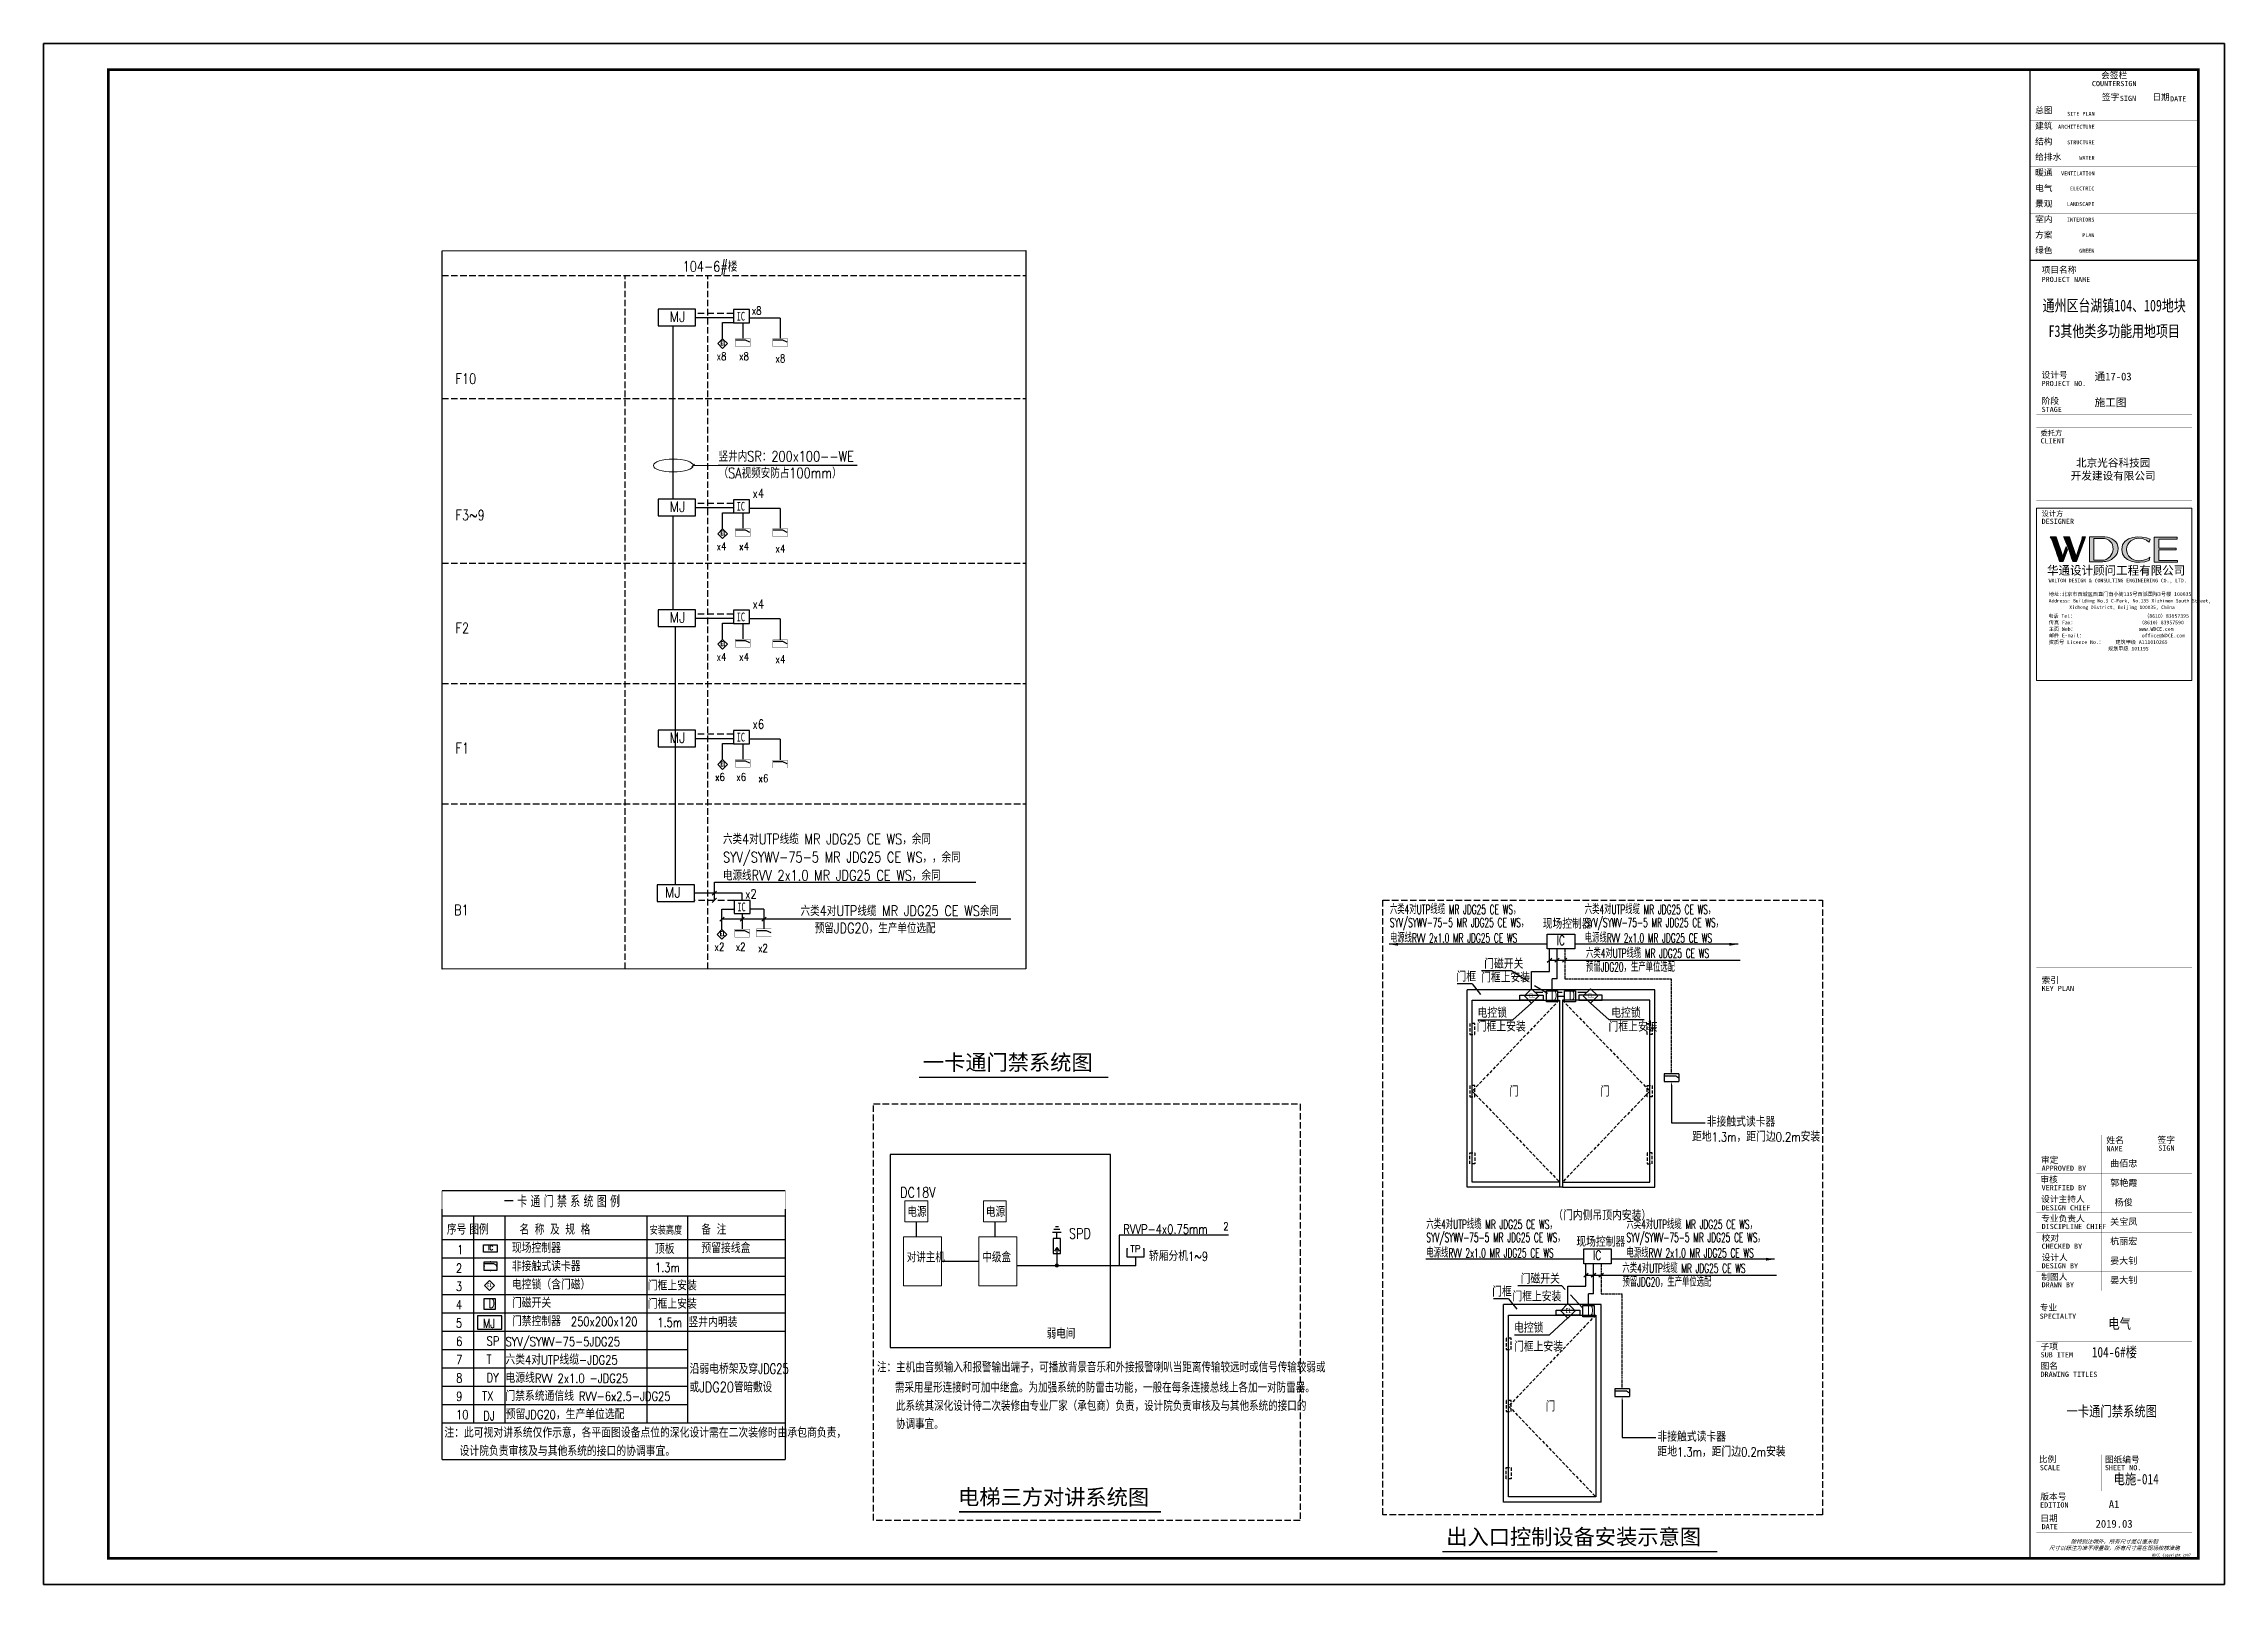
# Model space of a CAD drawing. Extents: x -54686 to 596156, y -555137 to 71395.
# Drawn here: x -54686 to 29414, y -261651 to -202251 of the extents above; entities that cross this region are included whole.
import ezdxf
from ezdxf.enums import TextEntityAlignment as Align

# ---------------------------------------------------------------- set-up
doc = ezdxf.new("R2010")
doc.units = 0
doc.header["$LTSCALE"] = 1000
for name, pattern in [('ah-pole_200$0$CENTER2', [28.575, 19.05, -3.175, 3.175, -3.175]), ('CONTINOUS', [0]), ('DASH', [0.35, 0.25, -0.1]), ('DASH1', [0.09375, 0.0625, -0.03125]), ('HIDDEN', [0.375, 0.25, -0.125]), ('VENT', [0.1875, 0.125, -0.0625])]:
    doc.linetypes.add(name, pattern=pattern)
doc.layers.get('0').update_dxf_attribs({"linetype": 'CONTINUOUS'})
doc.layers.get('Defpoints').update_dxf_attribs({"linetype": 'CONTINUOUS'})
for name, color, linetype in [('0-弱电', 7, 'CONTINUOUS'), ('A', 3, 'CONTINUOUS'), ('ah-pole_200$0$A-FLOR-8', 252, 'ah-pole_200$0$CENTER2'), ('DATA', 252, 'CONTINUOUS'), ('DIAN1', 252, 'CONTINUOUS'), ('DIM-系统', 3, 'CONTINUOUS'), ('DQ', 7, 'CONTINOUS'), ('E-ANNO-TABT', 252, 'CONTINUOUS'), ('E-EQUIP-通讯', 3, 'CONTINUOUS'), ('E-TEL_TEXT', 252, 'CONTINUOUS'), ('ELV-CCTV', 252, 'CONTINUOUS'), ('EP', 252, 'CONTINUOUS'), ('EPP', 252, 'DASH1'), ('EQUIP', 3, 'CONTINUOUS'), ('EQUIP-消防', 3, 'CONTINUOUS'), ('EQUIP-通讯', 3, 'CONTINUOUS'), ('EV-LINE', 252, 'CONTINUOUS'), ('LIU', 252, 'CONTINUOUS'), ('SCH', 252, 'CONTINUOUS'), ('SHEET_TEXT', 7, 'CONTINUOUS'), ('SYSTEM', 252, 'CONTINUOUS'), ('TEL_TEXT', 3, 'CONTINUOUS'), ('TEL_TITLE', 6, 'CONTINUOUS'), ('TQ', 252, 'CONTINUOUS'), ('TXT', 252, 'CONTINUOUS'), ('TXT-C', 252, 'CONTINUOUS'), ('WALL', 9, 'CONTINUOUS'), ('WIRE-消防', 4, 'TG_FS'), ('WIRE-照明', 1, 'CONTINUOUS'), ('东仁思床', 3, 'CONTINUOUS'), ('电气文字', 7, 'CONTINUOUS')]:
    doc.layers.add(name, color=color, linetype=linetype)
doc.styles.add('-宋体', font='', dxfattribs={"width": 0.8})
doc.styles.add('_HZTXT', font='ROS', dxfattribs={"width": 0.8, "bigfont": 'JD'})
doc.styles.add('_TCH_LABEL', font='COMPLEX', dxfattribs={"bigfont": 'GBCBIG'})
doc.styles.add('_TEL_DIM', font='SIMPLEX', dxfattribs={"width": 0.8, "height": 3.5, "bigfont": 'HZTXT'})
doc.styles.add('AAA', font='simhei.ttf', dxfattribs={"width": 0.8})
doc.styles.add('MM', font='complex.shx', dxfattribs={"width": 0.8, "bigfont": 'hztxt.shx'})
doc.styles.add('PB', font='complex.shx', dxfattribs={"width": 0.64, "bigfont": 'hztxt.shx'})
doc.styles.get("Standard").update_dxf_attribs({"font": 'GBENOR', "bigfont": 'GBCBIG'})
doc.styles.add('Style-simsun', font='')
doc.styles.add('TG_LINETYPE', font='SIMPLEX', dxfattribs={"width": 0.8, "height": 3, "bigfont": 'HZTXT'})
doc.styles.add('TQ', font='simhei.ttf')
doc.styles.add('华文细黑', font='STXIHEI.TTF', dxfattribs={"height": 10})
doc.styles.add('图签信息$0$hwxh', font='STXIHEI.TTF')
doc.styles.add('图签信息$0$华文细黑', font='STXIHEI.TTF', dxfattribs={"height": 10})
doc.styles.get('-宋体').set_extended_font_data('NSimSun')
doc.styles.get('Style-simsun').set_extended_font_data('SimSun')
doc.linetypes.add('TG_FS', pattern='A,2,-0.6,["FS",TG_LINETYPE,S=0.1,R=0,X=-0.5,Y=-0.15],0', length=2.6)
doc.dimstyles.get("Standard").update_dxf_attribs({"dimscale": 100, "dimtxt": 3.5, "dimasz": 1, "dimexe": 2.5, "dimexo": 3, "dimgap": 1.5, "dimtad": 1, "dimdec": 0, "dimzin": 0, "dimdsep": 46, "dimtxsty": 'Standard', "dimblk": 'ARCHTICK', "dimcen": 0.09, "dimadec": 0, "dimazin": 0, "dimtfac": 1, "dimtdec": 0, "dimtix": 1, "dimtmove": 2, "dimatfit": 3, "dimfxl": 0, "dimtolj": 1, "dimtzin": 0, "dimarcsym": 0})

msp = doc.modelspace()

# ---------------------------------------------------------------- texts
at = {"color": 7, "style": '_HZTXT', "width": 0.8}
for s, height, p in [('安装高度', 300, (-31313, -248165)), ('备  注', 370, (-29318, -248165))]:
    msp.add_text(s, height=height, dxfattribs=at).set_placement(p)
at = {"layer": 'DIM-系统', "color": 7, "style": '_HZTXT', "width": 0.8}
for s, height, p in [('序号 图例', 403.6, (-39131, -248165)), ('名  称  及  规  格', 370, (-36334, -248165))]:
    msp.add_text(s, height=height, dxfattribs=at).set_placement(p)
at = {"layer": 'DQ', "color": 7, "style": '_HZTXT', "width": 0.8}
msp.add_text('  一 卡 通 门 禁 系 统 图 例', height=450, dxfattribs=at).set_placement((-37201, -247114))
at = {"layer": 'E-ANNO-TABT', "color": 7, "style": 'MM'}
for s, height, width, p in [('104-6#楼', 400, 0.8, (-30043, -211042)), ('x8', 300, 0.8, (-27381, -212692)), ('x8', 300, 0.8, (-28735, -214454)), ('x8', 300, 0.8, (-27867, -214454)), ('x8', 300, 0.8, (-26465, -214541)), ('F10', 400, 0.8, (-38800, -215372)), ('竖井内SR：200x100--WE', 400, 0.8, (-28655, -218363)), ('（SA视频安防占100mm）', 400, 0.8, (-28655, -219005)), ('x4', 350, 0.8, (-27347, -219764)), ('F3~9', 400, 0.8, (-38800, -220627)), ('x4', 300, 0.8, (-28735, -221781)), ('x4', 300, 0.8, (-27867, -221781)), ('x4', 300, 0.8, (-26465, -221868)), ('x4', 350, 0.8, (-27347, -224028)), ('F2', 400, 0.8, (-38800, -224978)), ('x4', 300, 0.8, (-28735, -226045)), ('x4', 300, 0.8, (-27867, -226045)), ('x4', 300, 0.8, (-26465, -226133)), ('x6', 350, 0.8, (-27347, -228663)), ('F1', 400, 0.8, (-38800, -229613)), ('x6', 300, 0.8, (-28793, -230674)), ('x6', 300, 0.8, (-27977, -230674)), ('x6', 300, 0.8, (-27117, -230726)), ('六类4对UTP线缆 MR JDG25 CE WS，余同', 400, 0.8, (-28488, -233115)), ('SYV/SYWV-75-5 MR JDG25 CE WS，，余同', 400, 0.8, (-28488, -233815)), ('电源线RVV 2x1.0 MR JDG25 CE WS，余同', 400, 0.8, (-28488, -234515)), ('B1', 400, 0.8, (-38851, -235851)), ('x2', 350, 0.8, (-27632, -235210)), ('六类4对UTP线缆 MR JDG25 CE WS余同', 400, 0.8, (-25494, -235883)), ('六类4对UTP线缆 MR JDG25 CE WS，', 350, 0.6, (-2767, -235807)), ('六类4对UTP线缆 MR JDG25 CE WS，', 350, 0.6, (4746, -235807)), ('预留JDG20，生产单位选配', 400, 0.8, (-24946, -236551)), ('SYV/SYWV-75-5 MR JDG25 CE WS，', 350, 0.6, (-2767, -236311)), ('现场控制器', 350, 0.8, (3123, -236371)), ('SYV/SYWV-75-5 MR JDG25 CE WS，', 350, 0.6, (4746, -236311)), ('x2', 300, 0.8, (-28814, -237221)), ('x2', 300, 0.8, (-27998, -237221)), ('x2', 300, 0.8, (-27138, -237273)), ('电源线RVV 2x1.0 MR JDG25 CE WS', 350, 0.6, (-2767, -236908)), ('电源线RVV 2x1.0 MR JDG25 CE WS', 350, 0.6, (4746, -236908)), ('六类4对UTP线缆 MR JDG25 CE WS', 350, 0.6, (4794, -237498)), ('门磁开关', 350, 0.8, (869, -237915)), ('预留JDG20，生产单位选配', 350, 0.6, (4794, -238028)), ('门框', 350, 0.8, (-201, -238410)), ('门框上安装', 350, 0.8, (749, -238444)), ('电控锁', 350, 0.8, (614, -239804)), ('电控锁', 350, 0.8, (5768, -239804)), ('门框上安装', 350, 0.8, (580, -240337)), ('门框上安装', 350, 0.8, (5664, -240341)), ('非接触式读卡器', 350, 0.8, (9449, -244001)), ('距地1.3m，距门边0.2m安装', 350, 0.8, (8883, -244579)), ('DC18V', 400, 0.8, (-21656, -246739)), ('电源', 400, 0.8, (-21376, -247488)), ('电源', 400, 0.8, (-18346, -247488)), ('（门内侧吊顶内安装）', 350, 0.8, (3530, -247611)), ('RVVP-4x0.75mm', 350, 0.8, (-13047, -248132)), ('2', 300, 0.8, (-9192, -247994)), ('六类4对UTP线缆 MR JDG25 CE WS，', 350, 0.6, (-1362, -247949)), ('SYV/SYWV-75-5 MR JDG25 CE WS，', 350, 0.6, (-1362, -248453)), ('六类4对UTP线缆 MR JDG25 CE WS，', 350, 0.6, (6356, -247949)), ('SYV/SYWV-75-5 MR JDG25 CE WS，', 350, 0.6, (6356, -248453)), ('1', 350, 0.8, (-38739, -248927)), ('现场控制器', 350, 0.8, (-36626, -248867)), ('顶板', 350, 0.8, (-31110, -248905)), ('预留接线盒', 350, 0.8, (-29318, -248871)), ('对讲主机', 400, 0.8, (-21400, -249235)), ('中级盒', 400, 0.8, (-18485, -249235)), ('轿厢分机1~9', 350, 0.8, (-12063, -249178)), ('电源线RVV 2x1.0 MR JDG25 CE WS', 350, 0.6, (-1362, -249050)), ('现场控制器', 350, 0.8, (4421, -248630)), ('电源线RVV 2x1.0 MR JDG25 CE WS', 350, 0.6, (6356, -249050)), ('2', 350, 0.8, (-38784, -249634)), ('非接触式读卡器', 350, 0.8, (-36626, -249574)), ('1.3m', 350, 0.8, (-31110, -249611)), ('门磁开关', 350, 0.8, (2274, -250057)), ('六类4对UTP线缆 MR JDG25 CE WS', 350, 0.6, (6199, -249640)), ('3', 350, 0.8, (-38784, -250340)), ('门磁开关', 350, 0.8, (-36626, -250986)), ('电控锁（含门磁）', 350, 0.8, (-36626, -250280)), ('门框上安装', 350, 0.8, (-31386, -250317)), ('门框', 350, 0.8, (1177, -250552)), ('门框上安装', 350, 0.8, (1956, -250739)), ('预留JDG20，生产单位选配', 350, 0.6, (6199, -250170)), ('4', 350, 0.8, (-38789, -251046)), ('5', 350, 0.8, (-38784, -251753)), ('MJ', 350, 0.8, (-37750, -251767)), ('门禁控制器  250x200x120', 350, 0.8, (-36626, -251693)), ('门框上安装', 350, 0.8, (-31386, -251024)), ('1.5m', 350, 0.8, (-31020, -251730)), ('竖井内明装', 350, 0.8, (-29819, -251730)), ('6', 350, 0.8, (-38779, -252459)), ('SP', 350, 0.8, (-37601, -252446)), ('SYV/SYWV-75-5JDG25 ', 350, 0.8, (-36876, -252467)), ('弱电间', 400, 0.8, (-16002, -252177)), ('门框上安装', 350, 0.8, (2019, -252675)), ('电控锁', 350, 0.8, (2019, -251946)), ('7', 350, 0.8, (-38779, -253165)), ('T', 350, 0.8, (-37601, -253153)), ('六类4对UTP线缆-JDG25', 350, 0.8, (-36876, -253173)), ('沿弱电桥架及穿JDG25', 400, 0.7, (-29776, -253538)), ('注：主机由音频输入和报警输出端子，可播放背景音乐和外接报警喇叭当距离传输较远时或信号传输较弱或', 400, 0.8, (-22548, -253477)), ('8', 350, 0.8, (-38779, -253872)), ('DY', 350, 0.8, (-37601, -253859)), ('电源线RVV 2x1.0 -JDG25', 350, 0.8, (-36876, -253880)), ('或JDG20管暗敷设', 400, 0.8, (-29776, -254244)), ('需采用星形连接时可加中继盒。为加强系统的防雷击功能，一般在每条连接总线上各加一对防雷器。', 400, 0.8, (-21856, -254259)), ('9', 350, 0.8, (-38779, -254578)), ('TX', 350, 0.8, (-37775, -254566)), ('门禁系统通信线 RVV-6x2.5-JDG25', 350, 0.8, (-36879, -254573)), ('此系统其深化设计待二次装修由专业厂家（承包商）负责，设计院负责审核及与其他系统的接口的', 400, 0.8, (-21815, -254966)), ('注：此可视对讲系统仅作示意，各平面图设备点位的深化设计需在二次装修时由承包商负责，', 350, 0.8, (-39232, -255991)), ('10', 350, 0.8, (-38779, -255284)), ('DJ', 350, 0.8, (-37729, -255329, -9297)), ('预留JDG20，生产单位选配', 350, 0.8, (-36864, -255279)), ('协调事宜。', 400, 0.8, (-21815, -255666)), ('设计院负责审核及与其他系统的接口的协调事宜。', 350, 0.8, (-38647, -256697)), ('距地1.3m，距门边0.2m安装', 350, 0.8, (7549, -256721)), ('非接触式读卡器', 350, 0.8, (7549, -256143))]:
    msp.add_text(s, height=height, dxfattribs=dict(at, width=width)).set_placement(p)
at = {"layer": 'E-ANNO-TABT', "color": 7, "style": 'MM', "width": 0.8}
msp.add_text('SPD', height=400, dxfattribs=at).set_placement((-15145, -248129), align=Align.MIDDLE_LEFT)
at = {"layer": 'SHEET_TEXT', "style": '华文细黑'}
for tag, p in [('曲佰忠', (25532, -245297)), ('郭艳霞', (25532, -246047)), ('杨俊', (25532, -246797)), ('关宝凤', (25532, -247547)), ('杭丽宏', (25532, -248297)), ('晏大钊', (25532, -249047)), ('晏大钊', (25532, -249797))]:
    msp.add_attdef(tag, text='', height=250, dxfattribs=at).set_placement(p, align=Align.TOP_CENTER)
at = {"layer": 'TQ', "color": 7, "style": 'TQ'}
for s, p in [('一卡通门禁系统图', (-20779, -241827)), ('电梯三方对讲系统图', (-19419, -258584)), ('出入口控制设备安装示意图', (-593, -260119))]:
    msp.add_text(s, height=600, dxfattribs=at).set_placement(p)
at = {"layer": 'TXT', "color": 0, "style": '-宋体', "width": 0.7}
for p in [(1842, -242806), (5344, -242806), (3248, -254948)]:
    msp.add_text('门', height=360, dxfattribs=at).set_placement(p)
at = {"layer": 'TXT-C', "color": 7, "style": 'PB', "width": 0.9}
for p in [(-30553, -212980), (-30553, -220307), (-30553, -224572), (-30553, -229207), (-30733, -235169)]:
    msp.add_text('MJ', height=400.4, dxfattribs=at).set_placement(p)
at = {"layer": '电气文字', "style": 'AAA', "width": 0.8}
for s, p in [('电气', (24939, -251799)), ('104-6#楼', (24301, -252899)), ('一卡通门禁系统图', (23323, -255175)), ('电施-014', (25141, -257793))]:
    msp.add_text(s, height=400, dxfattribs=at).set_placement(p)

# ---------------------------------------------------------------- blocks, each defined once
blk = doc.blocks.new('$equip_U$00000251(郝)')
for p, q in [((-0.5, 0.5), (-0.5, 1)), ((0.5, 0.5), (-0.5, 0.5)), ((0, 0.5), (0, 0)), ((0.5, 1), (0.5, 0.5))]:
    blk.add_line(p, q)
for p in [(-0.5, 1), (0, 0), (0.5, 1)]:
    blk.add_point(p)
at = {"color": 7, "style": '_TCH_LABEL'}
blk.add_attdef('$TEXT$', text='', height=0.4, dxfattribs=at).set_placement((0, 1), align=Align.MIDDLE_CENTER)
at = {"color": 7, "style": '_TCH_LABEL', "flags": 1}
blk.add_attdef('A', text='', height=0.000025, dxfattribs=at).set_placement((0, 0), align=Align.MIDDLE_CENTER)
blk = doc.blocks.new('_LINKPT1')
blk.add_line((0, 0), (0, 0))
blk = doc.blocks.new('_Y29ERS')
at = {"ltscale": 0.2}
blk.add_lwpolyline([(-0.5, 0.5), (0.49, 0.5), (0.49, -0.49), (-0.5, -0.49)], close=True, dxfattribs=at)
at = {"xscale": 0.002, "yscale": 0.002, "zscale": 0.002}
for p in [(-0.5, 0), (0, 0.5), (0.5, 0), (0, -0.5)]:
    blk.add_blockref('_LINKPT1', p, dxfattribs=at)
at = {"layer": 'TXT', "color": 0, "style": '_TEL_DIM', "width": 0.7}
blk.add_text('D', height=0.833, dxfattribs=at).set_placement((-0.09, -0.34))
blk = doc.blocks.new('A$C13450D21')
at = {"layer": '东仁思床'}
blk.add_lwpolyline([(18, 0), (36.1, 18), (18, 36.1), (0, 18)], close=True, dxfattribs=at)
at = {"color": 3, "style": '_TEL_DIM', "width": 0.7}
blk.add_text('EL', height=16, dxfattribs=at).set_placement((10.2, 11.9))
blk = doc.blocks.new('A$C42950626')
at = {"color": 0}
for p, q in [((27.2, 20.8), (0.8, 20.8)), ((39.5, 13.8), (27.2, 20.8))]:
    blk.add_line(p, q, dxfattribs=at)
at = {"color": 0, "const_width": 0.791}
blk.add_lwpolyline([(0.4, 26.6), (40, 26.6), (40, 0.4), (0.4, 0.4)], close=True, dxfattribs=at)
blk = doc.blocks.new('IC')
at = {"layer": 'EQUIP-通讯', "color": 3, "linetype": 'Continuous'}
for p, q in [((-3.7, 0), (-3.7, -5.06)), ((2.53, 0), (-3.7, 0)), ((-3.7, -5.06), (2.53, -5.06)), ((2.53, -5.06), (2.53, 0))]:
    blk.add_line(p, q, dxfattribs=at)
at = {"layer": 'EQUIP-通讯', "color": 3, "linetype": 'Continuous', "style": '-宋体', "width": 0.7}
blk.add_text('IC', height=3.371, dxfattribs=at).set_placement((-0.86, -2.53), align=Align.MIDDLE)
blk = doc.blocks.new('$equip$00001876')
at = {"color": 0, "linetype": 'Continuous'}
blk.add_lwpolyline([(-0.625, 0.415), (0.625, 0.415), (0.625, -0.415), (-0.625, -0.415)], close=True, dxfattribs=at)
blk.add_lwpolyline([(0.625, 0.075), (0.325, 0.215), (-0.625, 0.215)], dxfattribs=at)
for p in [(-0.625, 0), (0, 0.415), (0.625, 0), (0, -0.415)]:
    blk.add_point(p)
at = {"layer": 'TEL_TEXT', "style": '_TEL_DIM', "flags": 1}
blk.add_attdef('A', text='', height=0.00002, dxfattribs=at).set_placement((0, 0), align=Align.MIDDLE_CENTER)
blk = doc.blocks.new('电锁1')
at = {"layer": 'EQUIP-通讯', "lineweight": -3}
blk.add_lwpolyline([(509144130, 306530413), (509143883, 306530660), (509143637, 306530413), (509143883, 306530167)], close=True, dxfattribs=at)
at = {"layer": 'EQUIP-通讯', "linetype": 'Continuous', "lineweight": 0, "style": 'Style-simsun', "width": 0.799999}
blk.add_text('EL', height=180.4, dxfattribs=at).set_placement((509143896, 306530422), align=Align.MIDDLE_CENTER)
blk = doc.blocks.new('_Y31FCB')
for p, q in [((0.65, 0.7), (-0.65, 0.7)), ((-0.65, 0.7), (-0.65, 0)), ((-0.65, 0.51), (0.38, 0.51)), ((-0.65, 0), (0.65, 0)), ((0.38, 0.51), (0.65, 0.34)), ((0.65, 0.7), (0.65, 0))]:
    blk.add_line(p, q)
blk.add_arc((0.38, 0.51), 0.001, 57.474, 90)
at = {"xscale": 0.002, "yscale": 0.002, "zscale": 0.002}
for p in [(-0.65, 0.35), (-0.65, 0.35), (0, 0.7), (0, 0.7), (0, 0), (0, 0), (0.65, 0.35), (0.65, 0.35)]:
    blk.add_blockref('_LINKPT1', p, dxfattribs=at)
at = {"flags": 9}
blk.add_attdef('A', (0, 0), '', height=0.00002, dxfattribs=at)
blk = doc.blocks.new('_Y30FKO')
blk.add_lwpolyline([(0, -0.64), (0.64, 0), (0, 0.64), (-0.64, 0)], close=True)
at = {"xscale": 0.002, "yscale": 0.002, "zscale": 0.002}
for p in [(-0.32, 0.32), (0.32, 0.32), (-0.32, -0.32), (0.32, -0.32)]:
    blk.add_blockref('_LINKPT1', p, dxfattribs=at)
at = {"width": 0.8, "flags": 8}
blk.add_attdef('$TEXT$', text='', height=0.44, dxfattribs=at).set_placement((0.06, 0.02), align=Align.MIDDLE_CENTER)
at = {"flags": 9}
blk.add_attdef('A', (0, 0), '', height=0.00002, dxfattribs=at)
blk = doc.blocks.new('BAR')
blk.add_solid([(0.2, 1.2), (-0.2, 1.2), (0, 0)])
blk = doc.blocks.new('A$C597B7ED5')
at = {"layer": 'EQUIP-消防'}
for p, q in [((0, 0), (0, 632)), ((0, 632), (1178, 632)), ((1178, 632), (1178, 0)), ((1178, 0), (0, 0))]:
    blk.add_line(p, q, dxfattribs=at)
at = {"layer": 'TXT', "color": 0, "style": '_TEL_DIM', "width": 0.7}
blk.add_text('IC', height=400, dxfattribs=at).set_placement((404, 163))
blk = doc.blocks.new('图签信息$0$WDCE Copyright200X')
at = {"const_width": 0.016}
blk.add_lwpolyline([(-10.6, 1.26, 1), (-11.4, 1.26, 1)], format="xyb", close=True, dxfattribs=at)
at = {"style": '图签信息$0$华文细黑'}
for s, p in [('WDCE ', (-11.46, 0.5)), ('     Copyright ', (-3.51, 0.5))]:
    blk.add_text(s, height=1, dxfattribs=at).set_placement(p, align=Align.BOTTOM_RIGHT)
blk.add_text('c', height=0.6, dxfattribs=at).set_placement((-11.04, 1.35), align=Align.MIDDLE_CENTER)
blk.add_attdef('200X', text='', height=1, dxfattribs=at).set_placement((-0.45, 0.5), align=Align.BOTTOM_RIGHT)
blk = doc.blocks.new('图签信息$0$logo2')
h = blk.add_hatch(color=7)
h.paths.add_polyline_path([(19.02, -7.36), (15.84, -7.36), (15.84, -3.97), (18.97, -3.97), (18.97, -4.24), (16.46, -4.24), (16.46, -5.45), (18.81, -5.45), (18.81, -5.69), (16.47, -5.69), (16.47, -7.12), (19.02, -7.12)])
edge = h.paths.add_edge_path()
edge.add_spline(control_points=[(15.26, -4.21), (15.26, -4.21), (15.13, -4.65), (15.13, -4.65), (15.13, -4.65), (14.62, -4.1), (13.73, -4.1), (13.04, -4.1), (12.07, -4.54), (12.08, -5.62), (12.08, -6.49), (12.77, -7.16), (13.73, -7.17), (14.66, -7.17), (15.23, -6.68), (15.23, -6.68), (15.23, -6.68), (15.16, -7.11), (15.16, -7.11), (13.63, -7.7), (11.42, -7.29), (11.41, -5.64), (11.4, -3.72), (14.16, -3.66), (15.26, -4.21)], knot_values=[0, 0, 0, 0, 1, 1, 1, 2, 2, 2, 3, 3, 3, 4, 4, 4, 5, 5, 5, 6, 6, 6, 7, 7, 7, 8, 8, 8, 8], degree=3, periodic=0)
edge = h.paths.add_edge_path(flags=16)
edge.add_spline(control_points=[(10.23, -5.57), (10.23, -5.16), (10.12, -4.83), (9.9, -4.58), (9.63, -4.27), (9.23, -4.12), (8.69, -4.12), (8.69, -4.12), (7.64, -4.12), (7.64, -4.12), (7.64, -4.12), (7.64, -7.1), (7.64, -7.1), (7.64, -7.1), (8.66, -7.1), (8.66, -7.1), (9.13, -7.1), (9.52, -6.93), (9.82, -6.6), (10.09, -6.31), (10.23, -5.96), (10.23, -5.57)], knot_values=[0, 0, 0, 0, 1, 1, 1, 2, 2, 2, 3, 3, 3, 4, 4, 4, 5, 5, 5, 6, 6, 6, 7, 7, 7, 7], degree=3, periodic=0)
edge = h.paths.add_edge_path()
edge.add_spline(control_points=[(10.92, -5.51), (10.92, -5.96), (10.72, -6.37), (10.34, -6.72), (9.92, -7.1), (9.41, -7.29), (8.82, -7.29), (8.82, -7.29), (7.03, -7.29), (7.03, -7.29), (7.03, -7.29), (7.03, -3.92), (7.03, -3.92), (7.03, -3.92), (9.1, -3.92), (9.1, -3.92), (9.59, -3.92), (10.01, -4.06), (10.36, -4.34), (10.73, -4.64), (10.92, -5.03), (10.92, -5.51)], knot_values=[0, 0, 0, 0, 1, 1, 1, 2, 2, 2, 3, 3, 3, 4, 4, 4, 5, 5, 5, 6, 6, 6, 7, 7, 7, 7], degree=3, periodic=0)
at = {"lineweight": 0}
blk.add_lwpolyline([(19.02, -7.36), (15.84, -7.36), (15.84, -3.97), (18.97, -3.97), (18.97, -4.24), (16.46, -4.24), (16.46, -5.45), (18.81, -5.45), (18.81, -5.69), (16.47, -5.69), (16.47, -7.12), (19.02, -7.12), (19.02, -7.36)], dxfattribs=at)
for points, knots in [([(10.92, -5.51), (10.92, -5.96), (10.72, -6.37), (10.34, -6.72), (9.92, -7.1), (9.41, -7.29), (8.82, -7.29), (8.82, -7.29), (7.03, -7.29), (7.03, -7.29), (7.03, -7.29), (7.03, -3.92), (7.03, -3.92), (7.03, -3.92), (9.1, -3.92), (9.1, -3.92), (9.59, -3.92), (10.01, -4.06), (10.36, -4.34), (10.73, -4.64), (10.92, -5.03), (10.92, -5.51)], [0, 0, 0, 0, 1, 1, 1, 2, 2, 2, 3, 3, 3, 4, 4, 4, 5, 5, 5, 6, 6, 6, 7, 7, 7, 7]), ([(10.23, -5.57), (10.23, -5.16), (10.12, -4.83), (9.9, -4.58), (9.63, -4.27), (9.23, -4.12), (8.69, -4.12), (8.69, -4.12), (7.64, -4.12), (7.64, -4.12), (7.64, -4.12), (7.64, -7.1), (7.64, -7.1), (7.64, -7.1), (8.66, -7.1), (8.66, -7.1), (9.13, -7.1), (9.52, -6.93), (9.82, -6.6), (10.09, -6.31), (10.23, -5.96), (10.23, -5.57)], [0, 0, 0, 0, 1, 1, 1, 2, 2, 2, 3, 3, 3, 4, 4, 4, 5, 5, 5, 6, 6, 6, 7, 7, 7, 7]), ([(15.26, -4.21), (15.26, -4.21), (15.13, -4.65), (15.13, -4.65), (15.13, -4.65), (14.62, -4.1), (13.73, -4.1), (13.04, -4.1), (12.07, -4.54), (12.08, -5.62), (12.08, -6.49), (12.77, -7.16), (13.73, -7.17), (14.66, -7.17), (15.23, -6.68), (15.23, -6.68), (15.23, -6.68), (15.16, -7.11), (15.16, -7.11), (13.63, -7.7), (11.42, -7.29), (11.41, -5.64), (11.4, -3.72), (14.16, -3.66), (15.26, -4.21)], [0, 0, 0, 0, 1, 1, 1, 2, 2, 2, 3, 3, 3, 4, 4, 4, 5, 5, 5, 6, 6, 6, 7, 7, 7, 8, 8, 8, 8])]:
    blk.add_open_spline(points, degree=3, knots=knots, dxfattribs=at)
blk = doc.blocks.new('图签信息$0$logo1')
h = blk.add_hatch(color=8)
edge = h.paths.add_edge_path()
edge.add_spline(control_points=[(3.86, -5.21), (3.63, -5.88), (3.39, -6.56), (3.39, -6.56), (3.39, -6.56), (2.5, -3.91), (2.5, -3.91), (2.5, -3.91), (1.8, -3.91), (1.69, -3.91), (2.02, -4.39), (2.95, -7.27), (2.95, -7.27), (2.95, -7.27), (3.44, -7.27), (3.44, -7.27), (3.44, -7.27), (4.03, -5.66), (4.03, -5.66), (4.03, -5.66), (3.86, -5.21), (3.86, -5.21)], knot_values=[0, 0, 0, 0, 1, 1, 1, 2, 2, 2, 3, 3, 3, 4, 4, 4, 5, 5, 5, 6, 6, 6, 7, 7, 7, 7], degree=3, periodic=0)
h = blk.add_hatch(color=7)
edge = h.paths.add_edge_path()
edge.add_spline(control_points=[(6.04, -3.91), (6.09, -4.1), (5.2, -6.56), (5.2, -6.56), (5.2, -6.56), (4.3, -3.91), (4.3, -3.91), (4.3, -3.91), (3.6, -3.91), (3.49, -3.91), (3.82, -4.39), (4.75, -7.27), (4.75, -7.27), (4.75, -7.27), (5.24, -7.27), (5.24, -7.27), (5.24, -7.27), (6.33, -4.3), (6.33, -4.3), (6.33, -4.3), (6.48, -3.91), (6.48, -3.91), (6.48, -3.91), (6.21, -3.91), (6.04, -3.91)], knot_values=[0, 0, 0, 0, 1, 1, 1, 2, 2, 2, 3, 3, 3, 4, 4, 4, 5, 5, 5, 6, 6, 6, 7, 7, 7, 8, 8, 8, 8], degree=3, periodic=0)
at = {"color": 8, "lineweight": 0}
blk.add_open_spline([(3.86, -5.21), (3.63, -5.88), (3.39, -6.56), (3.39, -6.56), (3.39, -6.56), (2.5, -3.91), (2.5, -3.91), (2.5, -3.91), (1.8, -3.91), (1.69, -3.91), (2.02, -4.39), (2.95, -7.27), (2.95, -7.27), (2.95, -7.27), (3.44, -7.27), (3.44, -7.27), (3.44, -7.27), (4.03, -5.66), (4.03, -5.66), (4.03, -5.66), (3.86, -5.21), (3.86, -5.21)], degree=3, knots=[0, 0, 0, 0, 1, 1, 1, 2, 2, 2, 3, 3, 3, 4, 4, 4, 5, 5, 5, 6, 6, 6, 7, 7, 7, 7], dxfattribs=at)
at = {"lineweight": 0}
blk.add_open_spline([(6.04, -3.91), (6.09, -4.1), (5.2, -6.56), (5.2, -6.56), (5.2, -6.56), (4.3, -3.91), (4.3, -3.91), (4.3, -3.91), (3.6, -3.91), (3.49, -3.91), (3.82, -4.39), (4.75, -7.27), (4.75, -7.27), (4.75, -7.27), (5.24, -7.27), (5.24, -7.27), (5.24, -7.27), (6.33, -4.3), (6.33, -4.3), (6.33, -4.3), (6.48, -3.91), (6.48, -3.91), (6.48, -3.91), (6.21, -3.91), (6.04, -3.91)], degree=3, knots=[0, 0, 0, 0, 1, 1, 1, 2, 2, 2, 3, 3, 3, 4, 4, 4, 5, 5, 5, 6, 6, 6, 7, 7, 7, 8, 8, 8, 8], dxfattribs=at)
blk.add_blockref('图签信息$0$logo2', (0, 0))
blk = doc.blocks.new('图签信息$0$时间-logo')
at = {"layer": 'Defpoints', "lineweight": 0}
blk.add_lwpolyline([(0, -23.46), (-21.17, -23.46), (-21.17, 0), (0, 0), (0, -23.46)], dxfattribs=at)
blk.add_blockref('图签信息$0$logo1', (-20.97, 0))
at = {"style": '图签信息$0$hwxh'}
for s, height, p in [('华通设计顾问工程有限公司 ', 1.15, (-19.73, -9.05)), ('WALTON DESIGN & CONSULTING ENGINEERING CO., LTD.', 0.5, (-19.5, -10.1)), ('地址:北京市西城区西直门南小街135号西派国际3号楼 100035', 0.5, (-19.48, -11.94)), ('电话 Tel：                        （8610）83957395 ', 0.5, (-19.56, -14.91)), ('Address: Building No.3 C-Park, No.135 Xizhimen South Street, ', 0.47, (-19.48, -12.83)), ('Xicheng District, Beijing 100035, China ', 0.47, (-16.69, -13.72)), ('传真 Fax：                      （8610）83957590 ', 0.5, (-19.48, -15.8)), ('主页 Web：                      www.WDCE.com ', 0.5, (-19.48, -16.69)), ('邮件 E-mail：                    office@WDCE.com ', 0.5, (-19.48, -17.58)), ('资质号 Licence No.：    建筑甲级 A111010265 ', 0.5, (-19.48, -18.47)), ('   规划甲级 101195', 0.5, (-12.6, -19.36))]:
    blk.add_text(s, height=height, dxfattribs=at).set_placement(p)
blk = doc.blocks.new('图签-A1')
at = {"const_width": 0.5}
for points in [[(-65, 574), (-65, 500.5), (0, 500.5), (0, 574)], [(-65, 0), (0, 0), (0, 500.5), (-65, 500.5)]]:
    blk.add_lwpolyline(points, close=True, dxfattribs=at)
at = {"const_width": 0.05}
for points in [[(-65, 566.5), (0, 566.5)], [(-39.14, 566.5), (-39.14, 500.5)], [(-19.1, 566.5), (-19.1, 500.5)], [(-65, 560.5), (0, 560.5)], [(-65, 554.5), (0, 554.5)], [(-65, 548.5), (0, 548.5)], [(-65, 542.5), (0, 542.5)], [(-65, 536.5), (0, 536.5)], [(-65, 530.5), (0, 530.5)], [(-65, 524.5), (0, 524.5)], [(-65, 518.5), (0, 518.5)], [(-65, 512.5), (0, 512.5)], [(-65, 512.5), (0, 512.5)], [(-65, 506.5), (0, 506.5)], [(-65, 500.5), (0, 500.5)], [(-62.5, 450.87), (-2.5, 450.87)], [(-62.5, 440.87), (-2.5, 440.87)], [(-2.5, 407.85), (-2.5, 436.12), (-62.5, 436.12), (-62.5, 407.85)], [(-62.5, 407.85), (-2.5, 407.85)], [(-62.5, 404.92), (-62.5, 227.83)], [(-62.5, 404.92), (-2.5, 404.92)], [(-62.5, 227.83), (-2.5, 227.83), (-2.5, 404.92)], [(-57.5, 338.36), (-7.5, 338.36)], [(-57.5, 288.83), (-7.5, 288.83)], [(-62.5, 227.83), (-2.5, 227.83)], [(-57.5, 234.85), (-7.5, 234.85)], [(-62.5, 217.74), (-2.5, 217.74)], [(-62.5, 103.26), (-2.5, 103.26), (-2.5, 163.26), (-62.5, 163.26), (-62.5, 103.26)], [(-37.5, 163.26), (-37.5, 103.26)], [(-20, 163.26), (-20, 103.26)], [(-62.5, 155.76), (-2.5, 155.76)], [(-62.5, 148.26), (-2.5, 148.26)], [(-62.5, 140.76), (-2.5, 140.76)], [(-62.5, 133.26), (-2.5, 133.26)], [(-62.5, 125.76), (-2.5, 125.76)], [(-62.5, 118.26), (-2.5, 118.26)], [(-62.5, 110.76), (-2.5, 110.76)], [(-62.5, 98.5), (-2.5, 98.5), (-2.5, 10), (-62.5, 10), (-62.5, 98.5)], [(-62.5, 83.5), (-2.5, 83.5)], [(-62.5, 76), (-2.5, 76)], [(-62.5, 40), (-2.5, 40)], [(-37.5, 40), (-37.5, 26)], [(-62.5, 26), (-2.5, 26)], [(-62.5, 18), (-2.5, 18)]]:
    blk.add_lwpolyline(points, dxfattribs=at)
at = {"ltscale": 0.001, "xscale": 2.834689937531525, "yscale": 2.834689937531525, "zscale": 2.834689937531525}
blk.add_blockref('图签信息$0$时间-logo', (-2.5, 404.92), dxfattribs=at)
blk.add_blockref('图签信息$0$WDCE Copyright200X', (-2.5, 0)).add_auto_attribs({'200X': '2007'})
at = {"style": '图签信息$0$华文细黑'}
for s, height, p in [('会签栏', 2.4, (-32.5, 573)), ('COUNTERSIGN', 2, (-32.5, 569.6))]:
    blk.add_text(s, height=height, dxfattribs=at).set_placement(p, align=Align.TOP_CENTER)
for s, height, p in [('签字', 2.4, (-37.22, 564.63)), ('SIGN', 2, (-30.32, 563.88)), ('日期', 2.4, (-17.79, 564.58)), ('DATE', 2, (-10.96, 563.7)), ('总图', 2.4, (-63, 559.5)), ('结构', 2.4, (-63, 547.5)), ('建筑', 2.4, (-63, 553.5)), ('给排水', 2.4, (-63, 541.5)), ('暖通', 2.4, (-63, 535.5)), ('电气', 2.4, (-63, 529.5)), ('景观', 2.4, (-63, 523.5)), ('室内', 2.4, (-63, 517.5)), ('绿色', 2.4, (-63, 505.5)), ('方案', 2.4, (-63, 511.5)), ('项目名称', 2.4, (-60.5, 498)), ('PROJECT NAME', 2, (-60.5, 494.08)), ('设计号', 2.4, (-60.54, 457.48)), ('PROJECT NO.', 2, (-60.5, 453.97)), ('阶段', 2.4, (-60.5, 447.47)), ('STAGE', 2, (-60.5, 443.97)), ('委托方', 2, (-60.9, 434.86)), ('CLIENT', 2, (-60.9, 431.86)), ('设计方', 2, (-60.5, 403.83)), ('DESIGNER', 2, (-60.5, 400.83)), ('KEY PLAN', 2, (-60.5, 220.74)), ('索引', 2.4, (-60.5, 224.14)), ('姓名', 2.4, (-35.5, 162.47)), ('签字', 2.4, (-15.81, 162.57)), ('审定', 2.4, (-60.73, 154.81)), ('APPROVED BY', 2, (-60.5, 151.44)), ('NAME', 2, (-35.5, 158.96)), ('SIGN', 2, (-15.5, 159.2)), ('审核', 2.4, (-60.95, 147.29)), ('VERIFIED BY', 2, (-60.5, 143.91)), ('设计主持人', 2.4, (-60.68, 139.76)), ('DESIGN CHIEF', 2, (-60.5, 136.19)), ('专业负责人', 2.4, (-60.67, 132.26)), ('DISCIPLINE CHIEF', 2, (-60.5, 128.98)), ('校对', 2.4, (-60.5, 124.76)), ('CHECKED BY', 2, (-60.5, 121.37)), ('制图人', 2.4, (-60.61, 109.76)), ('设计人', 2.4, (-60.5, 117.26)), ('DESIGN BY', 2, (-60.5, 113.83)), ('DRAWN BY', 2, (-60.5, 106.5)), ('SPECIALTY', 2, (-61.23, 94.38)), ('专业', 2.4, (-61.23, 97.93)), ('SUB ITEM', 2, (-60.88, 79.5)), ('子项', 2.4, (-60.88, 82.92)), ('图名', 2.4, (-60.91, 75.41)), ('DRAWING TITLES', 2, (-60.91, 72)), ('比例', 2.4, (-61.56, 39.42)), ('SCALE', 2, (-61.19, 36)), ('SHEET NO.', 2, (-36.1, 36)), ('图纸编号', 2.4, (-36.1, 39.32)), ('版本号', 2.4, (-61, 25.03)), ('EDITION', 2, (-61.06, 21.61)), ('日期', 2.4, (-61, 16.68)), ('DATE', 2, (-60.5, 13.26))]:
    blk.add_text(s, height=height, dxfattribs=at).set_placement(p, align=Align.TOP_LEFT)
for s, p in [('SITE PLAN', (-40.06, 557.7)), ('ARCHITECTURE', (-40.06, 552.7)), ('STRUCTURE', (-40.06, 546.7)), ('WATER', (-40.06, 540.7)), ('VENTILATION', (-40.06, 534.7)), ('LANDSCAPE', (-40.14, 522.89)), ('ELECTRIC', (-40.14, 528.89)), ('INTERIORS', (-40.14, 516.89)), ('GREEN', (-40.14, 504.89)), ('PLAN', (-40.14, 510.89))]:
    blk.add_text(s, height=1.5, dxfattribs=at).set_placement(p, align=Align.TOP_RIGHT)
at = {"color": 4, "style": '图签信息$0$华文细黑', "width": 0.75}
for s, p in [('通州区台湖镇104、109地块', (-32.5, 480.78)), ('F3其他类多功能用地项目', (-32.5, 470.91))]:
    blk.add_text(s, height=4.5, dxfattribs=at).set_placement(p, align=Align.CENTER)
at = {"color": 4, "style": '图签信息$0$华文细黑'}
for s, p in [('A1', (-32.53, 19.4)), ('2019.03', (-32.53, 11.84))]:
    blk.add_text(s, height=3, dxfattribs=at).set_placement(p, align=Align.CENTER)
at = {"style": '图签信息$0$华文细黑', "oblique": 20}
for s, p in [('尺寸以标注为准不得量取，所有尺寸需在现场校核准确', (-32.5, 4)), ('除特别注明外，所有尺寸是以毫米制', (-32.5, 6.5))]:
    blk.add_text(s, height=1.5, dxfattribs=at).set_placement(p, align=Align.MIDDLE_CENTER)
at = {"color": 4, "ltscale": 0.001, "char_height": 3, "width": 58.4895, "style": '图签信息$0$华文细黑'}
for s, insert, attachment_point in [('通17-03', (-40.06, 455.51), 4), ('施工图', (-40.06, 445.51), 4), ('北京光谷科技园\\P开发建设有限公司', (-32.9, 419.71), 5)]:
    blk.add_mtext(s, dxfattribs=dict(at, insert=insert, attachment_point=attachment_point))
blk = doc.blocks.new('A$C0199260F')
at = {"layer": 'TEL_TITLE'}
blk.add_lwpolyline([(-84100, 59400), (0, 59400), (0, 0), (-84100, 0)], close=True, dxfattribs=at)
blk = doc.blocks.new('SDG AETH AE5H')
at = {"layer": 'DIM-系统'}
blk.add_lwpolyline([(-54686, 13482), (29414, 13482), (29414, -45918), (-54686, -45918)], close=True, dxfattribs=at)

# ---------------------------------------------------------------- linework, layer by layer
at = {"color": 7}
for p, q in [((-39320, -256831), (-39320, -247186)), ((-26090, -246480), (-39319, -246480)), ((-26090, -247186), (-26090, -256831)), ((-39320, -247446), (-26090, -247446)), ((-38109, -247446), (-38109, -255418)), ((-36898, -247446), (-36898, -255418)), ((-31426, -247446), (-31427, -255418)), ((-29859, -247446), (-29860, -255418)), ((-15440, -248089), (-15783, -248089)), ((-15497, -247975), (-15726, -247975)), ((-15554, -247861), (-15668, -247861)), ((-39320, -248355), (-26090, -248355)), ((-39320, -249061), (-26090, -249061)), ((-39320, -249061), (-26090, -249061)), ((-39320, -249767), (-26090, -249767)), ((-15611, -249118), (-15611, -249358)), ((-39320, -250474), (-26090, -250474)), ((-39320, -251180), (-26090, -251180)), ((-39320, -251886), (-26090, -251886)), ((-39320, -252593), (-29860, -252593)), ((-39320, -253299), (-29860, -253299)), ((-39320, -254005), (-29860, -254005)), ((-39320, -254712), (-29860, -254712)), ((-39320, -255418), (-26090, -255418)), ((-39320, -256831), (-26090, -256831))]:
    msp.add_line(p, q, dxfattribs=at)
msp.add_arc((-39319, -246480), 0.505, 90, 180, dxfattribs=at)
at = {"layer": '0-弱电', "color": 7, "lineweight": 0}
for points in [[(-21475, -246867), (-20593, -246867), (-20593, -247675), (-21475, -247675)], [(-18445, -246867), (-17562, -246867), (-17562, -247675), (-18445, -247675)], [(-21520, -248251), (-20057, -248251), (-20057, -250138), (-21520, -250138)], [(-18615, -248251), (-17152, -248251), (-17152, -250138), (-18615, -250138)]]:
    msp.add_lwpolyline(points, close=True, dxfattribs=at)
at = {"layer": '0-弱电', "color": 7, "lineweight": 0, "extrusion": (0, 0, -1)}
msp.add_ellipse((-30404, -218516), major_axis=(765, 0), ratio=0.323413, dxfattribs=at)
at = {"layer": 'A', "color": 7}
for p, q in [((7454, -238724), (209, -238724)), ((209, -239129), (209, -238724)), ((7454, -239129), (7454, -238724)), ((209, -246337), (209, -239129)), ((407, -246139), (407, -239129)), ((407, -239129), (3774, -239129)), ((3774, -239129), (3774, -246337)), ((7256, -239129), (3889, -239129)), ((3889, -239129), (3889, -246337)), ((7256, -246139), (7256, -239129)), ((7454, -246337), (7454, -239129)), ((3889, -246337), (209, -246337)), ((3774, -246139), (407, -246139)), ((3889, -246139), (7256, -246139)), ((3889, -246337), (7454, -246337)), ((5377, -250866), (1614, -250866)), ((1614, -251271), (1614, -250866)), ((1614, -258479), (1614, -251271)), ((1812, -258281), (1812, -251271)), ((1812, -251271), (5179, -251271)), ((5179, -251271), (5179, -258281)), ((5377, -258479), (5377, -250866)), ((5377, -258479), (1614, -258479)), ((5179, -258281), (1812, -258281))]:
    msp.add_line(p, q, dxfattribs=at)
at = {"layer": 'A', "color": 7, "linetype": 'VENT'}
for points in [[(3760, -239129), (407, -242634), (3774, -246139)], [(3889, -239129), (7256, -242634), (3889, -246139)], [(5166, -251271), (1812, -254776), (5179, -258281)]]:
    msp.add_lwpolyline(points, dxfattribs=at)
for points in [[(311, -240457), (506, -240457), (506, -240023), (311, -240023)], [(7352, -240457), (7157, -240457), (7157, -240023), (7352, -240023)], [(311, -242851), (506, -242851), (506, -242418), (311, -242418)], [(7352, -242851), (7157, -242851), (7157, -242418), (7352, -242418)], [(311, -245010), (506, -245010), (506, -245443), (311, -245443)], [(7352, -245010), (7157, -245010), (7157, -245443), (7352, -245443)], [(1717, -252599), (1912, -252599), (1912, -252165), (1717, -252165)], [(1717, -254993), (1912, -254993), (1912, -254560), (1717, -254560)], [(1717, -257152), (1912, -257152), (1912, -257585), (1717, -257585)]]:
    msp.add_lwpolyline(points, close=True, dxfattribs=at)
at = {"layer": 'ah-pole_200$0$A-FLOR-8', "color": 9, "linetype": 'DASH'}
for p, q in [((-32265, -237928), (-32261, -211185)), ((-29074, -237928), (-29070, -211185))]:
    msp.add_line(p, q, dxfattribs=at)
at = {"layer": 'ah-pole_200$0$A-FLOR-8', "color": 7, "linetype": 'ByBlock'}
msp.add_lwpolyline([(-16813, -237925), (-39319, -237930), (-39319, -210237), (-16810, -210233)], close=True, dxfattribs=at)
at = {"layer": 'ah-pole_200$0$A-FLOR-8', "color": 9, "linetype": 'DASH'}
for points in [[(-39320, -211185), (-16810, -211185)], [(-39320, -215935), (-16811, -215935)], [(-39320, -222284), (-16812, -222284)], [(-39319, -226919), (-16812, -226919)], [(-39319, -231555), (-16812, -231555)]]:
    msp.add_lwpolyline(points, dxfattribs=at)
for points in [[(-3037, -258965), (-3037, -235277), (13918, -235277), (13918, -258965)], [(-22681, -243131), (-6233, -243131), (-6233, -259188), (-22681, -259188)]]:
    msp.add_lwpolyline(points, close=True, dxfattribs=at)
at = {"layer": 'DIAN1', "color": 7, "linetype": 'Continuous', "const_width": 76.9}
msp.add_lwpolyline([(-15650, -249358, -1), (-15573, -249358, -1)], format="xyb", close=True, dxfattribs=at)
at = {"layer": 'DIM-系统', "color": 7, "const_width": 20.2}
msp.add_lwpolyline([(-39320, -256831), (-39320, -246480), (-26090, -246480), (-26090, -256831), (-39320, -256831)], dxfattribs=at)
at = {"layer": 'E-ANNO-TABT', "color": 7}
msp.add_line((2695, -238017), (3386, -238017), dxfattribs=at)
at = {"layer": 'E-TEL_TEXT'}
msp.add_line((-17390, -236005), (-28525, -236005), dxfattribs=at)
at = {"layer": 'ELV-CCTV', "color": 3}
for p, q in [((-28820, -235281), (-28820, -234576)), ((-28820, -234576), (-18730, -234576))]:
    msp.add_line(p, q, dxfattribs=at)
for points in [[(-30989, -213133), (-29551, -213133), (-29551, -212492), (-30989, -212492)], [(-30989, -220460), (-29551, -220460), (-29551, -219819), (-30989, -219819)], [(-30989, -224724), (-29551, -224724), (-29551, -224084), (-30989, -224084)], [(-30989, -229360), (-29551, -229360), (-29551, -228719), (-30989, -228719)], [(-31020, -235319), (-29583, -235319), (-29583, -234679), (-31020, -234679)]]:
    msp.add_lwpolyline(points, close=True, dxfattribs=at)
at = {"layer": 'ELV-CCTV', "color": 7}
msp.add_lwpolyline([(-37954, -251814), (-37018, -251814), (-37018, -251301), (-37954, -251301)], close=True, dxfattribs=at)
at = {"layer": 'EP'}
for points in [[(3145, -238942), (3145, -239129), (2245, -239129), (2245, -238942)], [(4518, -238942), (4518, -239129), (5419, -239129), (5419, -238942)], [(4551, -251084), (4551, -251271), (3650, -251271), (3650, -251084)]]:
    msp.add_lwpolyline(points, close=True, dxfattribs=at)
at = {"layer": 'EV-LINE', "color": 7}
for p, q in [((-21034, -247675), (-21034, -248251)), ((-18004, -247675), (-18004, -248251)), ((-8997, -248188), (-13204, -248188)), ((-13204, -248188), (-13204, -249358)), ((-20057, -249194), (-18615, -249194)), ((-17152, -249358), (-12579, -249358))]:
    msp.add_line(p, q, dxfattribs=at)
msp.add_lwpolyline([(-13546, -245073), (-22046, -245073), (-22046, -252524), (-13546, -252524)], close=True, dxfattribs=at)
at = {"layer": 'LIU', "color": 7, "linetype": 'HIDDEN'}
for points in [[(-28084, -212652), (-29551, -212652)], [(-28084, -219979), (-29551, -219979)], [(-28084, -224244), (-29551, -224244)], [(-28084, -228879), (-29551, -228879)], [(-28058, -235281), (-29583, -235281)]]:
    msp.add_lwpolyline(points, dxfattribs=at)
at = {"layer": 'SCH', "color": 7}
for p, q in [((-30403, -219819), (-30403, -213133)), ((-29551, -212812), (-28084, -212812)), ((-29551, -220140), (-28084, -220140)), ((-30403, -224084), (-30403, -220460)), ((-29551, -224404), (-28084, -224404)), ((-30331, -224724), (-30331, -234679)), ((-29551, -229039), (-28084, -229039)), ((-27746, -234999), (-29583, -234999)), ((-27746, -235281), (-27746, -234999))]:
    msp.add_line(p, q, dxfattribs=at)
at = {"layer": 'SYSTEM', "color": 7}
for p, q in [((-15611, -248318), (-15611, -248089)), ((-15468, -248318), (-15754, -248318)), ((-15754, -248318), (-15754, -248889)), ((-15754, -248889), (-15468, -248889)), ((-15611, -248661), (-15697, -248809)), ((-15611, -248661), (-15611, -249118)), ((-15611, -248661), (-15526, -248809)), ((-15468, -248889), (-15468, -248318))]:
    msp.add_line(p, q, dxfattribs=at)
at = {"layer": 'TEL_TEXT', "color": 1}
for p, q in [((-28503, -213629), (-28503, -213008)), ((-28503, -213008), (-28084, -213008)), ((-27725, -213014), (-27725, -213618)), ((-26284, -212841), (-27461, -212841)), ((-28503, -220956), (-28503, -220336)), ((-28503, -220336), (-28084, -220336)), ((-27725, -220341), (-27725, -220946)), ((-26284, -220169), (-27461, -220169)), ((-26284, -224433), (-27461, -224433)), ((-28503, -225220), (-28503, -224600)), ((-28503, -224600), (-28084, -224600)), ((-27725, -224606), (-27725, -225210)), ((-28503, -229856), (-28503, -229235)), ((-28503, -229235), (-28084, -229235)), ((-27725, -229241), (-27725, -229845)), ((-26284, -229069), (-27461, -229069)), ((-28525, -236402), (-28525, -235615)), ((-28525, -235615), (-28058, -235615)), ((-27746, -235788), (-27746, -236392)), ((-26907, -235615), (-27435, -235615))]:
    msp.add_line(p, q, dxfattribs=at)
at = {"layer": 'TEL_TEXT', "ltscale": 0.2}
for p, q in [((3300, -237659), (3472, -237506)), ((3595, -237659), (3766, -237506)), ((3889, -237659), (4061, -237506)), ((4705, -249801), (4877, -249648)), ((5000, -249801), (5172, -249648)), ((5295, -249801), (5466, -249648))]:
    msp.add_line(p, q, dxfattribs=at)
at = {"layer": 'TEL_TEXT', "color": 1}
for points in [[(-26284, -212841), (-26284, -213618)], [(-26284, -220169), (-26284, -220946)], [(-26284, -224433), (-26284, -225238)], [(-26284, -229069), (-26284, -229873)]]:
    msp.add_lwpolyline(points, dxfattribs=at)
at = {"layer": 'TEL_TITLE'}
msp.add_lwpolyline([(-54686, -261651), (29414, -261651), (29414, -202251), (-54686, -202251)], close=True, dxfattribs=at)
at = {"layer": 'TEL_TITLE', "const_width": 100}
msp.add_lwpolyline([(-52186, -260651), (28414, -260651), (28414, -203251), (-52186, -203251)], close=True, dxfattribs=at)
at = {"layer": 'TXT', "color": 4}
for p, q in [((3386, -237583), (10738, -237583)), ((1934, -238004), (763, -238004)), ((1934, -238004), (2568, -238402)), ((2815, -238557), (3304, -238864)), ((4791, -249725), (12143, -249725)), ((3869, -250146), (2169, -250146)), ((3869, -250146), (3996, -250282)), ((4192, -250491), (4677, -251006)), ((3383, -252029), (4100, -251381)), ((2034, -252029), (3383, -252029)), ((6189, -254550), (6189, -255995)), ((6189, -255995), (7489, -255995))]:
    msp.add_line(p, q, dxfattribs=at)
at = {"layer": 'TXT', "color": 0}
for p, q in [((403, -238499), (-172, -238499)), ((403, -238499), (724, -238905)), ((1808, -250641), (1233, -250641)), ((1808, -250641), (2129, -251047))]:
    msp.add_line(p, q, dxfattribs=at)
at = {"layer": 'TXT', "color": 7}
for p, q in [((1978, -239887), (2695, -239239)), ((5685, -239887), (4968, -239239)), ((628, -239887), (1978, -239887)), ((7035, -239887), (5685, -239887)), ((8089, -242408), (8089, -243853)), ((8089, -243853), (9389, -243853))]:
    msp.add_line(p, q, dxfattribs=at)
at = {"layer": 'TXT', "color": 4}
for points in [[(8066, -242408), (8113, -242408), (8089, -242268)], [(6166, -254550), (6212, -254550), (6189, -254410)]]:
    msp.add_solid(points, dxfattribs=at)
at = {"layer": 'TXT-C', "color": 7}
for p, q in [((-28899, -235078), (-28741, -234920)), ((-28899, -235360), (-28741, -235202)), ((-28604, -236088), (-28446, -235930)), ((-27825, -236083), (-27667, -235925)), ((-26986, -236084), (-26828, -235926))]:
    msp.add_line(p, q, dxfattribs=at)
at = {"layer": 'WALL', "color": 7, "const_width": 54.5}
for points in [[(-20932, -242099), (-13629, -242099)], [(-19386, -258856), (-11592, -258856)], [(-745, -260391), (9859, -260391)]]:
    msp.add_lwpolyline(points, dxfattribs=at)
at = {"layer": 'WIRE-消防'}
msp.add_line((-26907, -235615), (-26907, -236384), dxfattribs=at)
at = {"layer": 'WIRE-照明', "linetype": 'Continuous', "ltscale": 0.2}
for p, q in [((3301, -236974), (-2790, -236974)), ((3386, -238017), (3386, -237149)), ((3681, -238303), (3681, -237149)), ((10662, -236974), (4363, -236974)), ((2695, -238689), (2695, -238017)), ((2832, -238826), (3130, -238826)), ((3681, -238303), (3488, -238303)), ((3488, -238763), (3488, -238303)), ((3727, -238826), (3882, -238826)), ((4476, -238826), (4831, -238826)), ((3704, -238979), (3959, -238979)), ((4706, -249116), (-1385, -249116)), ((4791, -250159), (4791, -249291)), ((5086, -250445), (5086, -249291)), ((12067, -249116), (5768, -249116)), ((4100, -250831), (4100, -250159)), ((4100, -250159), (4791, -250159)), ((5086, -250445), (4893, -250445)), ((4893, -250905), (4893, -250445))]:
    msp.add_line(p, q, dxfattribs=at)
at = {"layer": 'WIRE-照明', "linetype": 'DASH', "ltscale": 0.2}
for p, q in [((3975, -237149), (3975, -238303)), ((3975, -238303), (8086, -238303)), ((8086, -241966), (8086, -238303)), ((5380, -249291), (5380, -250445)), ((5380, -250445), (6186, -250445)), ((6186, -254108), (6186, -250445))]:
    msp.add_line(p, q, dxfattribs=at)

# ---------------------------------------------------------------- block references
at = {"layer": '0-弱电', "color": 7, "linetype": 'DASH', "lineweight": 0, "xscale": 10.40661468124017, "yscale": 10.40661468124017, "zscale": 10.40661468124017}
for p in [(-28691, -214004), (-28691, -221331), (-28691, -225596), (-28691, -230231)]:
    msp.add_blockref('A$C13450D21', p, dxfattribs=at)
at = {"layer": 'DATA', "linetype": 'HIDDEN', "xscale": 100.1117331199348, "yscale": 100.1117331199348, "zscale": 100.1117331199348}
for p in [(-27714, -212507), (-27714, -219835), (-27714, -224099), (-27714, -228735), (-27688, -235281)]:
    msp.add_blockref('IC', p, dxfattribs=at)
at = {"layer": 'DIM-系统'}
msp.add_blockref('SDG AETH AE5H', (0, -215733), dxfattribs=at)
at = {"layer": 'E-EQUIP-通讯', "xscale": 642.8571428572759, "yscale": 642.8571428572759, "zscale": 642.8571428572759}
msp.add_blockref('$equip_U$00000251(郝)', (-12579, -249358), dxfattribs=at).add_auto_attribs({'$TEXT$': 'TP'})
at = {"layer": 'EPP', "yscale": 278.5188504785765}
for p, xscale, zscale, rotation in [((-2790, -236974), -278.5188504785765, 278.5188504784896, 270), ((10662, -236974), 278.5188504785765, 278.5188504785765, 90), ((12067, -249116), 278.5188504785765, 278.5188504785765, 90)]:
    msp.add_blockref('BAR', p, dxfattribs=dict(at, xscale=xscale, zscale=zscale, rotation=rotation))
at = {"layer": 'EQUIP', "ltscale": 0.2}
for p, xscale, yscale, zscale in [((3301, -237149), 0.9010055982507765, 0.9010055982507765, 0.9010055982507765), ((-37722, -248842), 0.4505027991253883, 0.4505027991253883, 0.4505027991253883), ((4706, -249291), 0.9010055982507765, 0.9010055982507765, 0.9010055982507765)]:
    msp.add_blockref('A$C597B7ED5', p, dxfattribs=dict(at, xscale=xscale, yscale=yscale, zscale=zscale))
at = {"layer": 'EQUIP', "xscale": 432.4826870777179, "yscale": 432.4826870777179, "zscale": 432.4826870777179}
for p in [(2695, -238964), (4968, -238964), (4100, -251106)]:
    msp.add_blockref('_Y30FKO', p, dxfattribs=at).add_auto_attribs({'$TEXT$': 'EL'})
for name, p in [('_Y29ERS', (3488, -238979)), ('_Y29ERS', (4176, -238979)), ('_Y31FCB', (8089, -242268)), ('_Y29ERS', (4893, -251121)), ('_Y31FCB', (6189, -254410))]:
    msp.add_blockref(name, p, dxfattribs=at)
at = {"layer": 'EQUIP', "color": 7, "xscale": 432.4826870777179, "yscale": 432.4826870777179, "zscale": 432.4826870777179}
msp.add_blockref('_Y29ERS', (-37483, -250847), dxfattribs=at)
at = {"layer": 'EQUIP-通讯', "color": 7}
for name, p, xscale, yscale, zscale in [('$equip$00001876', (-37453, -249383), 400, 400, 400), ('电锁1', (-394772118, -237900369), 0.7752909064292908, 0.7752909064292908, 0.7752909064292908)]:
    msp.add_blockref(name, p, dxfattribs=dict(at, xscale=xscale, yscale=yscale, zscale=zscale))
at = {"layer": 'TEL_TITLE'}
msp.add_blockref('A$C0199260F', (29414, -261651), dxfattribs=at)
at = {"layer": 'TEL_TITLE', "xscale": 100, "yscale": 100, "zscale": 100}
msp.add_blockref('图签-A1', (28414, -260651), dxfattribs=at)
at = {"layer": '东仁思床'}
for name, p, xscale, yscale, zscale in [('A$C42950626', (-28013, -213927), 14.30167616019025, 11.62011188024189, 11.5843576896), ('A$C42950626', (-26572, -213927), 14.30167616019025, 11.62011188024189, 11.5843576896), ('A$C42950626', (-28013, -221254), 14.30167616019025, 11.62011188035831, 11.5843576896), ('A$C42950626', (-26572, -221254), 14.30167616019025, 11.62011188035831, 11.5843576896), ('A$C42950626', (-28013, -225519), 14.30167616019025, 11.62011188035831, 11.5843576896), ('A$C42950626', (-26572, -225546), 14.30167616019025, 11.62011188035831, 11.5843576896), ('A$C42950626', (-28013, -230154), 14.30167616019025, 11.62011188035831, 11.5843576896), ('A$C42950626', (-26572, -230182), 14.30167616019025, 11.62011188035831, 11.5843576896), ('A$C13450D21', (-28713, -236778), 10.40661468124017, 10.40661468124017, 10.40661468124017), ('A$C42950626', (-28035, -236701), 14.30167616019025, 11.62011188024189, 11.5843576896), ('A$C42950626', (-27195, -236693), 14.30167616019025, 11.62011188024189, 11.5843576896)]:
    msp.add_blockref(name, p, dxfattribs=dict(at, xscale=xscale, yscale=yscale, zscale=zscale))

msp.set_redraw_order([(e.dxf.handle, doc.entitydb.next_handle()) for e in msp.query("TEXT MTEXT ATTDEF DIMENSION ARC_DIMENSION")])  # texts and dimensions are drawn at this point

# ---------------------------------------------------------------- leaders
at = {"layer": '0-弱电', "color": 7, "lineweight": 0}
msp.add_leader([(-29639, -218519), (-28669, -218498), (-23318, -218498)], dimstyle='Standard', override={"dimgap": 1.5, "dimtad": 0, "dimldrblk": 'Oblique', "dimfxl": 100, "dimfxlon": 1}, dxfattribs=at)

doc.saveas('drawing.dxf')
